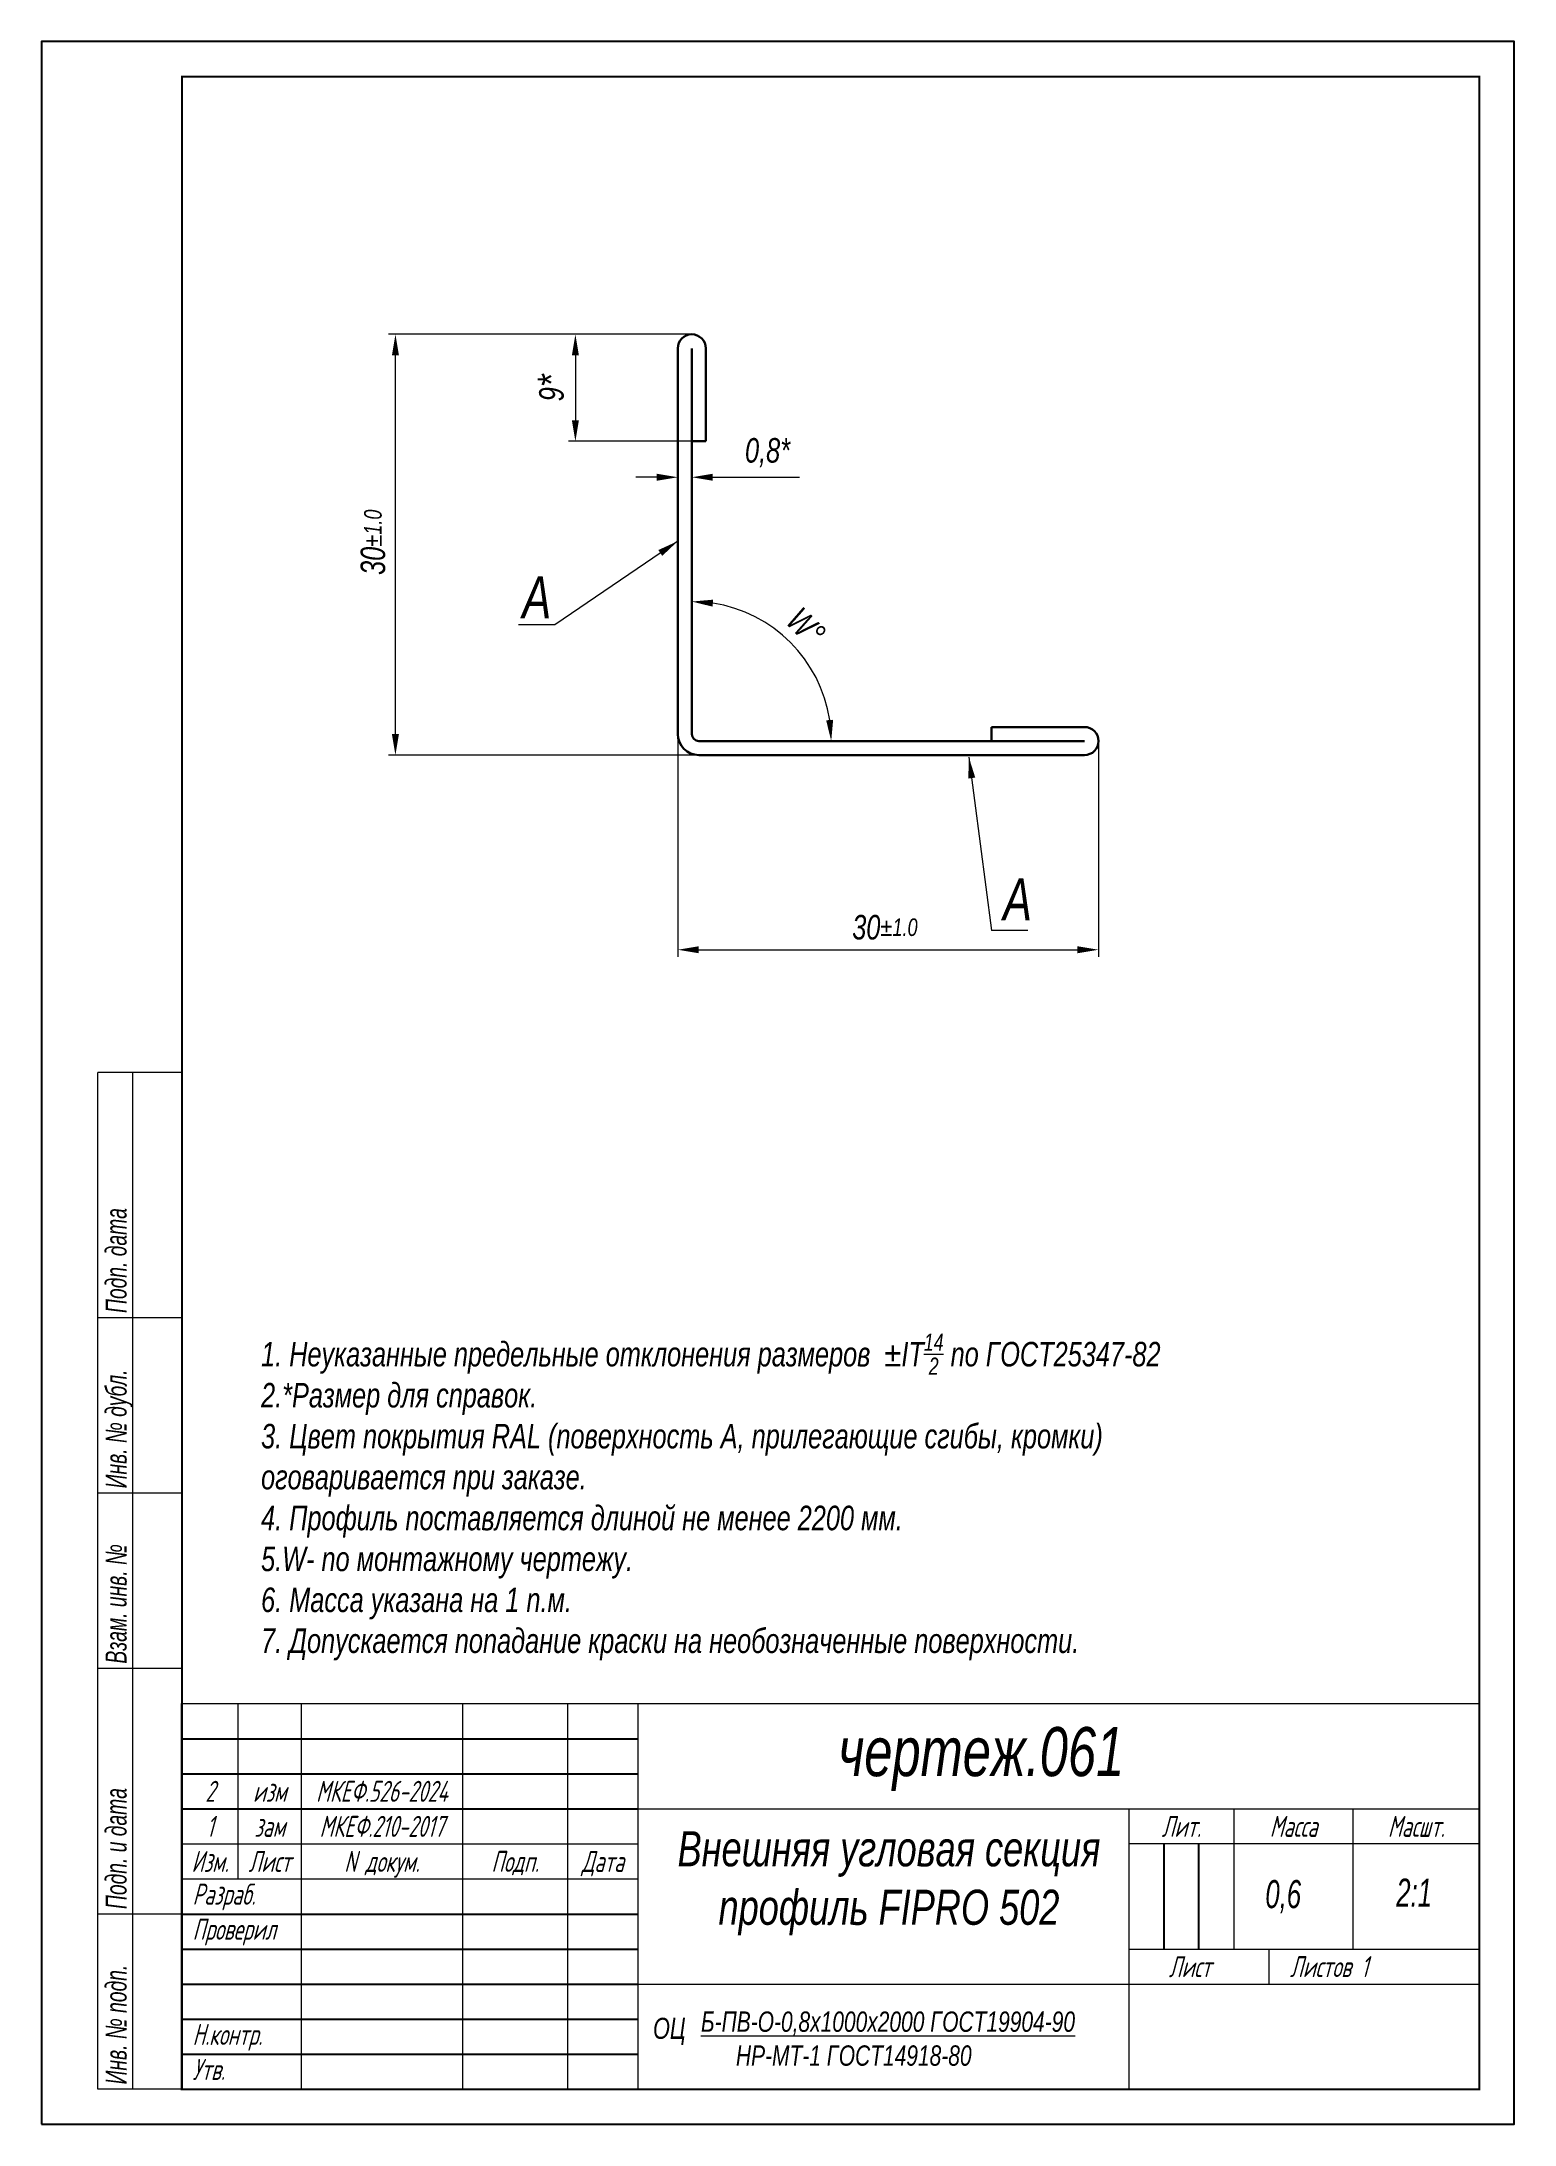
# Model space of a CAD drawing. Header units: millimetres. Extents: x 14 to 37864, y 5 to 92308.
# Drawn here: x 37654.4 to 37864.4, y 92010.6 to 92307.6 of the extents above; entities that cross this region are included whole.
import ezdxf
from ezdxf.enums import TextEntityAlignment as Align

# ---------------------------------------------------------------- set-up
doc = ezdxf.new("R2010")
doc.units = ezdxf.units.MM
doc.layers.get('0').update_dxf_attribs({"lineweight": 18})
doc.layers.add('Layer_02', color=10, linetype='Continuous', lineweight=30)
doc.layers.add('Layer_03', color=110, linetype='Continuous', lineweight=13)
doc.layers.add('Layer_04', color=7, linetype='Continuous')
doc.layers.add('Layer_05', color=7, linetype='Continuous')
doc.styles.add('Style_01', font='ARIALNI.TTF', dxfattribs={"width": 0.9})
doc.styles.add('Style_02', font='ARIALNI.TTF', dxfattribs={"width": 0.8})
doc.styles.add('Style_03', font='ARIALNI.TTF', dxfattribs={"width": 0.9, "height": 3.5})
doc.styles.add('Style_04', font='ARIALNI.TTF', dxfattribs={"width": 0.9, "height": 6})
doc.styles.add('Style_05', font='isocpeur.ttf')
doc.dimstyles.new('DimStyle_01', dxfattribs={"dimtxt": 6, "dimasz": 5.5, "dimexe": 1, "dimexo": 0.625, "dimgap": 1.4, "dimtad": 1, "dimdec": 0, "dimtxsty": 'Style_04', "dimcen": 0.1, "dimclrd": 256, "dimclre": 256, "dimclrt": 256, "dimazin": 3, "dimtfac": 1, "dimtdec": 0, "dimtmove": 0, "dimatfit": 3, "dimlwd": 13, "dimlwe": 13})

msp = doc.modelspace()

# ---------------------------------------------------------------- texts
at = {"ltscale": 5, "style": 'Style_02', "width": 0.8}
for s, p in [('Подп. дата', (37667.43, 92126.34)), ('Инв. № дубл.', (37667.43, 92101.34)), ('Взам. инв. №', (37667.43, 92076.34)), ('Подп. и дата', (37667.43, 92041.34)), ('Инв. № подп.', (37667.43, 92016.34))]:
    msp.add_text(s, height=3, rotation=90, dxfattribs=at).set_placement(p, align=Align.BOTTOM_LEFT)
at = {"color": 7, "style": 'Style_03', "width": 0.9}
for s, height, p in [('чертеж.061', 7, (37768, 92060.29)), ('ОЦ', 3, (37741.6, 92022.83, 0))]:
    msp.add_text(s, height=height, dxfattribs=at).set_placement(p)
at = {"style": 'Style_05', "oblique": 15, "width": 0.66666}
for s, p in [('2', (37678.43, 92058.13)), ('изм', (37686.93, 92058.13)), ('МКЕФ.526-2024', (37702.93, 92058.13)), ('1', (37678.43, 92053.13)), ('зам', (37686.93, 92053.13)), ('МКЕФ.210-2017', (37702.93, 92053.13)), ('Лит.', (37816.93, 92053.13)), ('Масса', (37832.93, 92053.13)), ('Масшт.', (37850.43, 92053.13)), ('Изм.', (37678.43, 92048.13)), ('Лист', (37686.93, 92048.13)), ('N докум.', (37702.93, 92048.13)), ('Подп.', (37721.93, 92048.13)), ('Дата', (37734.43, 92048.13))]:
    msp.add_text(s, height=3, dxfattribs=at).set_placement(p, align=Align.MIDDLE_CENTER)
for s, p in [('Разраб.', (37675.94, 92041.96)), ('Проверил', (37675.94, 92036.96)), ('Н.контр.', (37675.94, 92021.96)), ('Утв.', (37675.94, 92016.96))]:
    msp.add_text(s, height=3, dxfattribs=at).set_placement(p)
at = {"lineweight": 0, "style": 'Style_01', "width": 0.8}
msp.add_text('0,6', height=4, dxfattribs=at).set_placement((37828.92, 92041.47))
msp.add_text('2:1', height=4, dxfattribs=at).set_placement((37847.59, 92043.68), align=Align.MIDDLE_LEFT)
at = {"style": 'Style_05', "oblique": 15, "width": 0.66666}
for s, p in [('Лист', (37815.14, 92033.12)), ('Листов', (37832.43, 92033.13)), ('1', (37842.55, 92033.13))]:
    msp.add_text(s, height=3, dxfattribs=at).set_placement(p, align=Align.MIDDLE_LEFT)
at = {"color": 7}
note = msp.add_mtext_dynamic_manual_height_columns('\\A1;      1. Неуказанные предельные отклонения размеров  %%PIT{\\H0.7x;\\S14/2;} по ГОСТ25347-82\\P      2.{\\C256;*}Размер для справок.\\P      3. Цвет покрытия RAL (поверхность А, прилегающие сгибы, кромки) \\P      оговаривается при заказе.\\P      4. Профиль поставляется длиной не менее 2200 мм.\\P      5.W- по монтажному чертежу.\\P      6. Масса указана на 1 п.м.\\P{\\C256;      7. Допускается попадание краски на необозначенные поверхности.\\P}\\P', width=180.0496, gutter_width=70, heights=[52.83, 0], dxfattribs=dict(at, insert=(37679.69, 92123.41), char_height=3.5, attachment_point=1, style='Style_03'))
for column, words in zip(note.columns.linked_columns, ['\\A1;    ']):
    column.text = words
at = {"color": 7, "insert": (37735.07, 92052.43), "char_height": 5, "width": 80.3543, "attachment_point": 1, "style": 'Style_03'}
msp.add_mtext('\\pxqc,t45,48;Внешняя угловая секция профиль FIPRO 502', dxfattribs=at)
at = {"color": 3, "ltscale": 2, "insert": (37748.44, 92026.73, 0), "char_height": 2.9, "width": 59.7044, "attachment_point": 1, "style": 'Style_03'}
msp.add_mtext('{\\L\\C0;Б-ПВ-О-0,8х1000х2000 ГОСТ19904-90\\P\\l      HP-MT-1 ГОСТ14918-80}', dxfattribs=at)
at = {"layer": 'Layer_03', "style": 'Style_04', "width": 0.9}
for p in [(37722.96, 92225.41), (37791.51, 92182.31)]:
    msp.add_text('А', height=6, dxfattribs=at).set_placement(p)
at = {"layer": 'Layer_03', "insert": (37763.42, 92224.19), "char_height": 3.5, "width": 9.2565, "attachment_point": 5, "rotation": 315, "style": 'Style_03'}
msp.add_mtext('\\A1;W%%D', dxfattribs=at)

# ---------------------------------------------------------------- blocks, each defined once
blk = doc.blocks.new('A$C270D7DBD')
blk.add_line((12, 0), (0, 0))
blk = doc.blocks.new('*D320')
at = {"layer": 'Defpoints', "color": 0}
for p in [(37745.13, 92208.9), (37805.13, 92207.9), (37805.13, 92178.14)]:
    blk.add_point(p, dxfattribs=at)
at = {"layer": 'Layer_03', "lineweight": 13}
for p, q in [((37745.13, 92208.84), (37745.13, 92177.14)), ((37805.13, 92207.84), (37805.13, 92177.14)), ((37748.13, 92178.14), (37802.13, 92178.14))]:
    blk.add_line(p, q, dxfattribs=at)
at = {"layer": 'Layer_03'}
for points in [[(37748.13, 92178.64), (37748.13, 92177.64), (37745.13, 92178.14)], [(37802.13, 92178.64), (37802.13, 92177.64), (37805.13, 92178.14)]]:
    blk.add_solid(points, dxfattribs=at)
at = {"layer": 'Layer_03', "insert": (37774.67, 92181.33), "char_height": 3.5, "width": 16.2699, "attachment_point": 5, "style": 'Style_03'}
blk.add_mtext('\\A1;30{\\H0.71429x;%%P1.0}', dxfattribs=at)
blk = doc.blocks.new('*D321')
at = {"layer": 'Defpoints', "color": 0}
for p in [(37704.87, 92265.9), (37747.09, 92265.9), (37748.13, 92205.9)]:
    blk.add_point(p, dxfattribs=at)
at = {"layer": 'Layer_03', "lineweight": 13}
for p, q in [((37747.03, 92265.9), (37703.87, 92265.9)), ((37704.87, 92208.9), (37704.87, 92262.9)), ((37748.06, 92205.9), (37703.87, 92205.9))]:
    blk.add_line(p, q, dxfattribs=at)
at = {"layer": 'Layer_03'}
for points in [[(37704.37, 92262.9), (37705.37, 92262.9), (37704.87, 92265.9)], [(37704.37, 92208.9), (37705.37, 92208.9), (37704.87, 92205.9)]]:
    blk.add_solid(points, dxfattribs=at)
at = {"layer": 'Layer_03', "insert": (37701.68, 92236.25), "char_height": 3.5, "width": 11.3201, "attachment_point": 5, "rotation": 90, "style": 'Style_03'}
blk.add_mtext('\\A1;30{\\H0.71429x;%%P1.0}', dxfattribs=at)
blk = doc.blocks.new('*D322')
at = {"layer": 'Defpoints', "color": 0}
for p in [(37747.13, 92245.52), (37745.13, 92238.88), (37747.13, 92238.26)]:
    blk.add_point(p, dxfattribs=at)
at = {"layer": 'Layer_03', "lineweight": 13}
for p, q in [((37742.13, 92245.52), (37739.13, 92245.52)), ((37745.13, 92238.94), (37745.13, 92246.52)), ((37747.13, 92238.32), (37747.13, 92246.52)), ((37750.13, 92245.52), (37762.5, 92245.52))]:
    blk.add_line(p, q, dxfattribs=at)
at = {"layer": 'Layer_03'}
for points in [[(37742.13, 92246.02), (37742.13, 92245.02), (37745.13, 92245.52)], [(37750.13, 92246.02), (37750.13, 92245.02), (37747.13, 92245.52)]]:
    blk.add_solid(points, dxfattribs=at)
at = {"layer": 'Layer_03', "insert": (37757.93, 92249.03), "char_height": 3.5, "attachment_point": 5, "style": 'Style_03'}
blk.add_mtext('\\A1;0,8*', dxfattribs=at)
blk = doc.blocks.new('*D327')
at = {"layer": 'Defpoints', "color": 0}
for p in [(37747.04, 92265.9), (37730.53, 92250.65), (37749.13, 92250.65)]:
    blk.add_point(p, dxfattribs=at)
at = {"layer": 'Layer_03', "lineweight": 13}
for p, q in [((37746.98, 92265.9), (37729.53, 92265.9)), ((37730.53, 92262.9), (37730.53, 92253.65)), ((37749.06, 92250.65), (37729.53, 92250.65))]:
    blk.add_line(p, q, dxfattribs=at)
at = {"layer": 'Layer_03'}
for points in [[(37730.03, 92262.9), (37731.03, 92262.9), (37730.53, 92265.9)], [(37730.03, 92253.65), (37731.03, 92253.65), (37730.53, 92250.65)]]:
    blk.add_solid(points, dxfattribs=at)
at = {"layer": 'Layer_03', "insert": (37727.14, 92258.28), "char_height": 3.5, "width": 4.3506, "attachment_point": 5, "rotation": 90, "style": 'Style_03'}
blk.add_mtext('\\A1;9{\\fBankGothic Md BT|b0|i1|c204|p34;\\H1.125x;*}', dxfattribs=at)

# ---------------------------------------------------------------- dimensions: what is measured, and where the dimension line sits
at = {"layer": 'Layer_03'}
dim = msp.add_linear_dim(base=(37704.87, 92265.9), p1=(37748.13, 92205.9), p2=(37747.09, 92265.9), angle=90, text='30{\\H0.71429x;%%P1.0}', dimstyle='DimStyle_01', override={"dimasz": 3}, dxfattribs=at)
dim.commit()
dim.dimension.update_dxf_attribs({"geometry": '*D321', "text_midpoint": (37704.87, 92236.25), "dimtype": 160})
dim = msp.add_linear_dim(base=(37730.53, 92250.65), p1=(37747.04, 92265.9), p2=(37749.13, 92250.65), angle=90, text='9{\\fBankGothic Md BT|b0|i1|c204|p34;\\H1.125x;*}', dimstyle='DimStyle_01', override={"dimasz": 3}, dxfattribs=at)
dim.commit()
dim.dimension.update_dxf_attribs({"geometry": '*D327', "text_midpoint": (37727.14, 92258.28)})
for base, p1, p2, text, picture, middle in [((37747.13, 92245.52), (37745.13, 92238.88), (37747.13, 92238.26), '0,8*', '*D322', (37757.93, 92245.52)), ((37805.13, 92178.14), (37745.13, 92208.9), (37805.13, 92207.9), '30{\\H0.71429x;%%P1.0}', '*D320', (37774.67, 92178.14))]:
    dim = msp.add_linear_dim(base=base, p1=p1, p2=p2, text=text, dimstyle='DimStyle_01', override={"dimasz": 3}, dxfattribs=at)
    dim.commit()
    dim.dimension.update_dxf_attribs({"geometry": picture, "text_midpoint": middle, "dimtype": 160})

# ---------------------------------------------------------------- linework, layer by layer
at = {"color": 3}
for p, q in [((37662.43, 92015.63), (37662.43, 92160.63)), ((37674.43, 92160.63), (37662.43, 92160.63)), ((37667.43, 92015.63), (37667.43, 92160.63)), ((37674.43, 92125.63), (37662.43, 92125.63)), ((37674.43, 92100.63), (37662.43, 92100.63)), ((37674.43, 92070.63), (37859.43, 92070.63)), ((37674.43, 92015.63), (37674.43, 92070.63)), ((37682.43, 92045.63), (37682.43, 92070.63)), ((37691.43, 92070.63), (37691.43, 92015.63)), ((37714.43, 92070.63), (37714.43, 92015.63)), ((37729.43, 92070.63), (37729.43, 92015.63)), ((37739.43, 92070.63), (37739.43, 92015.63)), ((37739.43, 92055.63), (37859.43, 92055.63)), ((37809.43, 92055.63), (37809.43, 92015.63)), ((37824.43, 92055.63), (37824.43, 92035.63)), ((37841.43, 92035.63), (37841.43, 92055.63)), ((37674.43, 92050.63), (37739.43, 92050.63)), ((37859.43, 92050.63), (37809.43, 92050.63)), ((37674.43, 92045.63), (37739.43, 92045.63)), ((37674.43, 92040.63), (37662.43, 92040.63)), ((37809.43, 92035.63), (37859.43, 92035.63)), ((37829.43, 92035.63), (37829.43, 92030.63)), ((37739.43, 92030.63), (37859.43, 92030.63)), ((37674.43, 92015.63), (37662.43, 92015.63))]:
    msp.add_line(p, q, dxfattribs=at)
at = {"layer": 'Layer_02'}
for p, q in [((37745.13, 92263.9), (37745.13, 92208.9)), ((37747.13, 92263.9), (37747.13, 92208.9)), ((37749.13, 92263.9), (37749.13, 92250.65)), ((37747.13, 92250.65), (37749.13, 92250.65)), ((37789.88, 92207.9), (37789.88, 92209.9)), ((37803.13, 92209.9), (37789.88, 92209.9)), ((37748.13, 92207.9), (37803.13, 92207.9)), ((37748.13, 92205.9), (37803.13, 92205.9))]:
    msp.add_line(p, q, dxfattribs=at)
for centre, radius, start, end in [((37747.13, 92263.9), 2, 0, 180), ((37803.13, 92207.9), 2, 270, 90), ((37748.13, 92208.9), 3, 180, 270), ((37748.13, 92208.9), 1, 180, 270)]:
    msp.add_arc(centre, radius, start, end, dxfattribs=at)
at = {"layer": 'Layer_03'}
for p, q in [((37745.13, 92236.4), (37727.58, 92224.46)), ((37727.58, 92224.46), (37722.41, 92224.46)), ((37786.64, 92205.59), (37789.89, 92180.86)), ((37795.06, 92180.86), (37789.89, 92180.86))]:
    msp.add_line(p, q, dxfattribs=at)
at = {"layer": 'Layer_03', "lineweight": 13}
msp.add_arc((37747.13, 92207.9), 19.89, 8.651, 81.349, dxfattribs=at)
at = {"layer": 'Layer_03'}
for points in [[(37742.36, 92235.14), (37742.92, 92234.31), (37745.13, 92236.4)], [(37750.08, 92227.07), (37750.16, 92228.06), (37747.13, 92227.79)], [(37767.29, 92210.93), (37766.29, 92210.86), (37767.01, 92207.9)], [(37786.56, 92202.55), (37787.55, 92202.69), (37786.64, 92205.59)]]:
    msp.add_solid(points, dxfattribs=at)
at = {"layer": 'Layer_04'}
msp.add_lwpolyline([(37654.42, 92010.64), (37864.42, 92010.64), (37864.42, 92307.64), (37654.42, 92307.64)], close=True, dxfattribs=at)
at = {"layer": 'Layer_04', "const_width": 0.3}
msp.add_lwpolyline([(37674.42, 92015.64), (37859.42, 92015.64), (37859.42, 92302.64), (37674.42, 92302.64)], close=True, dxfattribs=at)
at = {"layer": 'Layer_05', "color": 3}
for p, q in [((37674.43, 92015.63), (37674.43, 92070.63)), ((37674.29, 92015.64), (37859.42, 92015.64))]:
    msp.add_line(p, q, dxfattribs=at)
at = {"layer": 'Layer_05', "color": 8}
for p, q in [((37674.43, 92065.63), (37739.43, 92065.63)), ((37674.43, 92060.63), (37739.43, 92060.63)), ((37674.43, 92055.63), (37739.43, 92055.63)), ((37674.43, 92050.63), (37674.43, 92050.63)), ((37674.43, 92050.63), (37674.43, 92050.63)), ((37814.43, 92050.63), (37814.43, 92035.63)), ((37819.43, 92035.63), (37819.43, 92050.63)), ((37674.43, 92040.63), (37739.43, 92040.63)), ((37674.43, 92035.63), (37739.43, 92035.63)), ((37674.43, 92030.63), (37739.43, 92030.63)), ((37674.43, 92025.63), (37739.43, 92025.63)), ((37674.43, 92020.63), (37739.43, 92020.63))]:
    msp.add_line(p, q, dxfattribs=at)

# ---------------------------------------------------------------- block references
at = {"color": 3}
msp.add_blockref('A$C270D7DBD', (37662.43, 92075.63), dxfattribs=at)

msp.set_redraw_order([(e.dxf.handle, doc.entitydb.next_handle()) for e in msp.query("TEXT MTEXT ATTDEF DIMENSION ARC_DIMENSION")])  # texts and dimensions are drawn at this point

doc.saveas('drawing.dxf')
